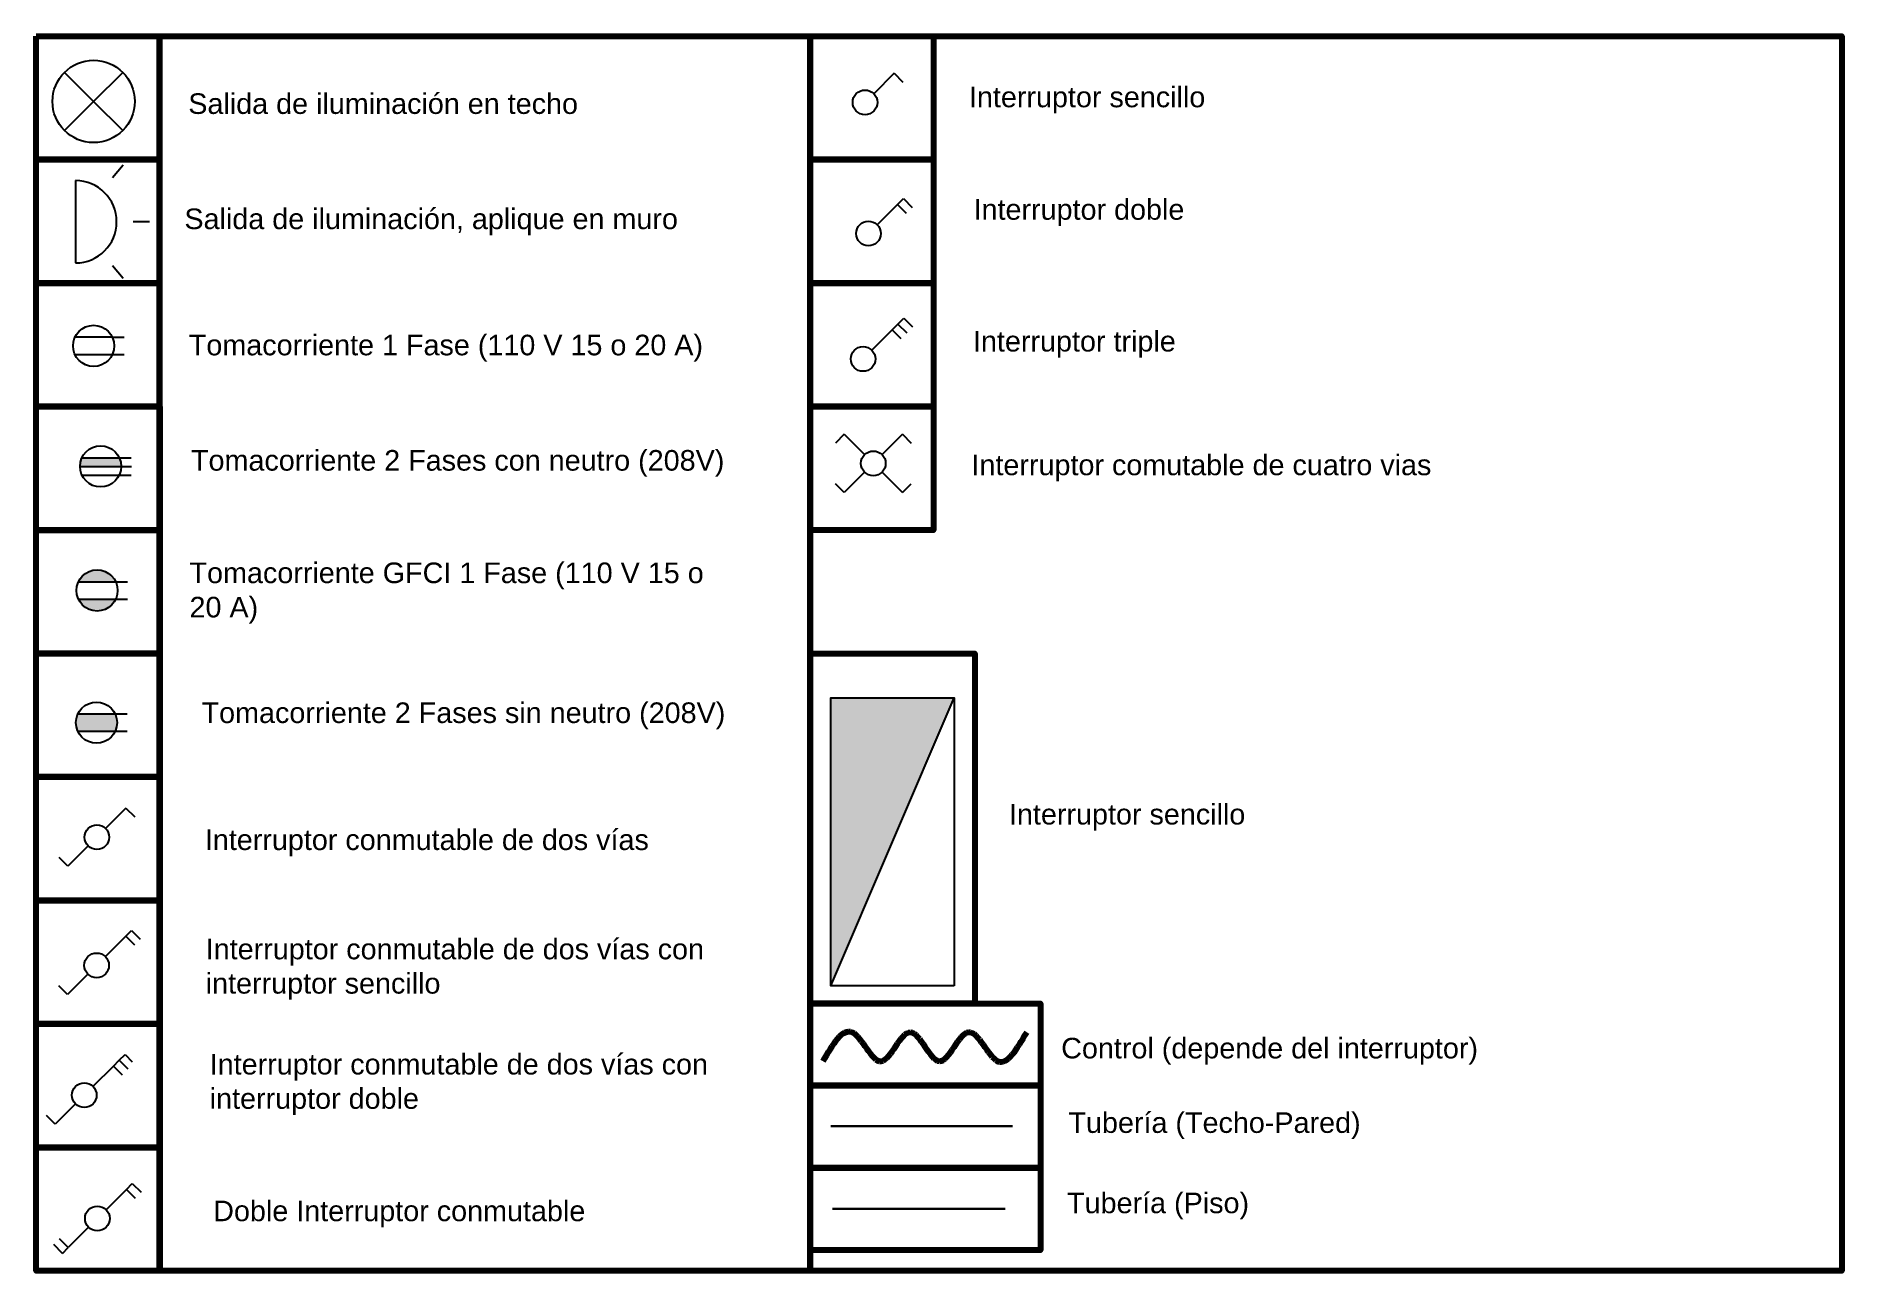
# Model space of a CAD drawing. Header units: metres. Extents: x 10.2 to 81, y 0 to 39.7.
# Drawn here: x 10.737 to 15.126, y 0.542 to 3.542 of the extents above; entities that cross this region are included whole.
import ezdxf

# ---------------------------------------------------------------- set-up
doc = ezdxf.new("R2010")
doc.units = ezdxf.units.M
doc.header["$LTSCALE"] = 0.2
doc.linetypes.add('ACAD_ISO02W100', pattern=[15, 12, -3])
for name, color, linetype in [('conexiones', 7, 'ACAD_ISO02W100'), ('Luminaria', 7, 'Continuous'), ('Tomacorrientes', 7, 'Continuous')]:
    doc.layers.add(name, color=color, linetype=linetype)
doc.layers.add('L-Suelo', color=7, linetype='ACAD_ISO02W100', lineweight=30)
doc.layers.add('L-Techo', color=7, linetype='Continuous', lineweight=30)
doc.layers.get('0').off()
doc.styles.get("Standard").update_dxf_attribs({"font": 'arial.ttf'})

msp = doc.modelspace()

# ---------------------------------------------------------------- texts
at = {"layer": 'Tomacorrientes', "lineweight": 100, "char_height": 0.05, "attachment_point": 1}
for s, width, insert in [('Salida de iluminación en techo', 1.029279, (11.1066, 3.4033)), ('Interruptor sencillo', 0.620377, (13.0043, 3.4195)), ('Salida de iluminación, aplique en muro', 1.236384, (11.0972, 3.1234)), ('Interruptor doble', 0.620377, (13.0155, 3.1462)), ('Tomacorriente 1 Fase (110 V 15 o 20 A)', 1.269886, (11.1079, 2.8168)), ('Interruptor triple', 0.620377, (13.0141, 2.826)), ('Tomacorriente 2 Fases con neutro (208V)', 1.331144, (11.1132, 2.5366)), ('Interruptor comutable de cuatro vias', 1.123174, (13.0104, 2.5255)), ('Tomacorriente GFCI 1 Fase (110 V 15 o 20 A)', 1.331144, (11.1096, 2.2633)), ('Tomacorriente 2 Fases sin neutro (208V)', 1.331144, (11.1389, 1.9234)), ('Interruptor sencillo', 0.620377, (13.1016, 1.6768)), ('\\pxt18;Interruptor conmutable de dos vías', 1.331144, (11.1469, 1.6148)), ('\\pxt18;Interruptor conmutable de dos vías con interruptor sencillo', 1.331144, (11.149, 1.3493)), ('Control (depende del interruptor)', 1.052276, (13.2285, 1.1085)), ('\\pxt18;Interruptor conmutable de dos vías con interruptor doble', 1.331144, (11.1587, 1.0694)), ('Tubería (Techo-Pared)', 1.052276, (13.2461, 0.9275)), ('\\pxt18;Doble Interruptor conmutable ', 1.331144, (11.1672, 0.713)), ('Tubería (Piso)', 1.052276, (13.2428, 0.7324))]:
    msp.add_mtext_dynamic_manual_height_columns(s, width=width, gutter_width=12.5, heights=[0], dxfattribs=dict(at, insert=insert))

# ---------------------------------------------------------------- blocks, each defined once
blk = doc.blocks.new('Tomacorriente')
at = {"layer": 'Tomacorrientes'}
for p, q in [((0.0453, 0.0211), (-0.0453, 0.0211)), ((0.0453, 0.0211), (0.0743, 0.0211)), ((-0.0453, -0.0211), (0.0453, -0.0211)), ((0.0453, -0.0211), (0.0743, -0.0211))]:
    blk.add_line(p, q, dxfattribs=at)
blk.add_circle((0, 0), 0.05, dxfattribs=at)
blk = doc.blocks.new('Tablero')
at = {"layer": 'Tomacorrientes', "linetype": 'ACAD_ISO02W100', "lineweight": 100}
h = blk.add_hatch(dxfattribs=at)
h.set_pattern_fill('ANGLE', color=256)
h.set_pattern_definition([(0, (0, 0), (0, 6.985), [5.08, -1.905]), (90, (0, 0), (-6.985, 4e-16), [5.08, -1.905])])
h.paths.add_polyline_path([(6.0927, 4.8474), (5.7927, 4.8474), (5.7927, 4.1474)])
at = {"layer": 'Tomacorrientes'}
h = blk.add_hatch(color=256, dxfattribs=at)
h.dxf.hatch_style = 1
h.paths.add_polyline_path([(6.0927, 4.8474), (5.7927, 4.8474), (5.7927, 4.1474)])
blk.add_line((5.7927, 4.1474), (6.0927, 4.8474), dxfattribs=at)
blk.add_lwpolyline([(6.0927, 4.1474), (5.7927, 4.1474), (5.7927, 4.8474), (6.0927, 4.8474)], close=True, dxfattribs=at)
blk = doc.blocks.new('Interruptor conmutable de cuatro vias')
at = {"layer": 'Luminaria'}
for p, q in [((-0.0707, 0.0707), (-0.0919, 0.0495)), ((-0.0707, 0.0707), (-0.0212, 0.0212)), ((0.0707, 0.0707), (0.0212, 0.0212)), ((0.0707, 0.0707), (0.0919, 0.0495)), ((-0.0212, -0.0212), (-0.0707, -0.0707)), ((0.0707, -0.0707), (0.0212, -0.0212)), ((-0.0707, -0.0707), (-0.0919, -0.0495)), ((0.0707, -0.0707), (0.0919, -0.0495))]:
    blk.add_line(p, q, dxfattribs=at)
blk.add_circle((0, 0), 0.03, dxfattribs=at)
blk = doc.blocks.new('Interruptor')
at = {"layer": 'Luminaria'}
for q in [(0.0212, 0.0212), (0.0919, 0.0495)]:
    blk.add_line((0.0707, 0.0707), q, dxfattribs=at)
blk.add_circle((0, 0), 0.03, dxfattribs=at)
blk = doc.blocks.new('Interruptor doble')
at = {"layer": 'Luminaria'}
for p, q in [((0.0707, 0.0707), (0.0212, 0.0212)), ((0.0707, 0.0707), (0.0849, 0.0849)), ((0.0707, 0.0707), (0.0919, 0.0495)), ((0.0849, 0.0849), (0.1061, 0.0636))]:
    blk.add_line(p, q, dxfattribs=at)
blk.add_circle((0, 0), 0.03, dxfattribs=at)
blk = doc.blocks.new('Interruptor triple')
at = {"layer": 'Luminaria'}
for p, q in [((12.2869, 9.4349), (12.3011, 9.449)), ((12.3011, 9.449), (12.3223, 9.4278)), ((12.2728, 9.4207), (12.2233, 9.3712)), ((12.2728, 9.4207), (12.2869, 9.4349)), ((12.2728, 9.4207), (12.294, 9.3995)), ((12.2869, 9.4349), (12.3081, 9.4136))]:
    blk.add_line(p, q, dxfattribs=at)
blk.add_circle((12.2021, 9.35), 0.03, dxfattribs=at)
blk = doc.blocks.new('Salida iluminacion. aplique muro')
at = {"layer": 'Luminaria'}
for p, q in [((0.1157, 0.1379), (0.09, 0.1072)), ((0, 0.1), (0, -0.1)), ((0.18, 0), (0.14, 0)), ((0.1157, -0.1379), (0.09, -0.1072))]:
    blk.add_line(p, q, dxfattribs=at)
blk.add_arc((0, 0), 0.1, 270, 90, dxfattribs=at)
blk = doc.blocks.new('Tomacorriente de dos fases con neutro (208V)')
at = {"layer": 'Tomacorrientes'}
h = blk.add_hatch(dxfattribs=at)
h.set_pattern_fill('ANGLE', color=256)
h.set_pattern_definition([(0, (-6.711, -3.14), (0, 6.985), [5.08, -1.905]), (90, (-6.711, -3.14), (-6.985, 4e-16), [5.08, -1.905])])
h.paths.add_polyline_path([(-0.0453, 0.0211, 0.109518), (-0.05, 0), (0.05, 0, 0.109518), (0.0453, 0.0211)])
at = {"layer": 'Tomacorrientes', "lineweight": 100}
h = blk.add_hatch(color=256, dxfattribs=at)
h.dxf.hatch_style = 1
h.paths.add_polyline_path([(0.0453, 0.0211), (-0.0453, 0.0211, 0.109518), (-0.05, 0), (0.05, 0, 0.109518)])
at = {"layer": 'Tomacorrientes'}
for p, q in [((-0.05, 0), (0.0751, 0)), ((-0.0453, 0.0211), (0.0743, 0.0211)), ((-0.0453, -0.0211), (0.0743, -0.0211))]:
    blk.add_line(p, q, dxfattribs=at)
blk.add_circle((0, 0), 0.05, dxfattribs=at)
blk = doc.blocks.new('Toma corriente CFGI 1 Fase')
at = {"layer": 'Tomacorrientes'}
h = blk.add_hatch(dxfattribs=at)
h.set_pattern_fill('ANGLE', color=256)
h.set_pattern_definition([(0, (-6.336, -3.4325), (0, 6.985), [5.08, -1.905]), (90, (-6.336, -3.4325), (-6.985, 4e-16), [5.08, -1.905])])
h.paths.add_polyline_path([(0.0453, 0.0211, 0.63707), (-0.0453, 0.0211)])
h.paths.add_polyline_path([(-0.0453, -0.0211, 0.63707), (0.0453, -0.0211)])
at = {"layer": 'Tomacorrientes', "lineweight": 40}
h = blk.add_hatch(color=256, dxfattribs=at)
h.dxf.hatch_style = 1
h.paths.add_polyline_path([(-0.0453, 0.0211), (0.0453, 0.0211, 0.63707)])
h.paths.add_polyline_path([(0.0453, -0.0211), (-0.0453, -0.0211, 0.63707)])
at = {"layer": 'Tomacorrientes'}
for p, q in [((-0.0453, 0.0211), (0.0743, 0.0211)), ((-0.0453, -0.0211), (0.0743, -0.0211))]:
    blk.add_line(p, q, dxfattribs=at)
blk.add_circle((0, 0), 0.05, dxfattribs=at)
blk = doc.blocks.new('Tomacorriente de dos fases sin neutro (208v)')
h = blk.add_hatch(color=256)
h.dxf.hatch_style = 1
h.paths.add_polyline_path([(0.05, 0, 0.109518), (0.0453, 0.0211), (-0.0453, 0.0211, 0.109518), (-0.05, 0, 0.109518), (-0.0453, -0.0211), (0.0453, -0.0211, 0.109518)], flags=17)
h.paths.add_polyline_path([(0.0453, 0.0211), (-0.0453, 0.0211, 0.109518), (-0.05, 0, 0.109518), (-0.0453, -0.0211), (0.0453, -0.0211, 0.109518), (0.05, 0, 0.109518)], flags=17)
at = {"layer": 'Tomacorrientes', "lineweight": 100}
h = blk.add_hatch(dxfattribs=at)
h.set_pattern_fill('ANGLE', color=256)
h.set_pattern_definition([(0, (-13.572, -2.378), (0, 6.985), [5.08, -1.905]), (90, (-13.572, -2.378), (-6.985, 4e-16), [5.08, -1.905])])
h.paths.add_polyline_path([(0.0453, -0.0211, 0.109518), (0.05, 0, 0.109518), (0.0453, 0.0211), (-0.0453, 0.0211, 0.109518), (-0.05, 0, 0.109518), (-0.0453, -0.0211)])
at = {"layer": 'Tomacorrientes'}
h = blk.add_hatch(color=256, dxfattribs=at)
h.dxf.hatch_style = 1
h.paths.add_polyline_path([(0.05, 0, 0.109518), (0.0453, 0.0211), (-0.0453, 0.0211, 0.109518), (-0.05, 0, 0.109518), (-0.0453, -0.0211), (0.0453, -0.0211, 0.109518)])
for p, q in [((-0.0453, 0.0211), (0.0743, 0.0211)), ((-0.0453, -0.0211), (0.0743, -0.0211))]:
    blk.add_line(p, q, dxfattribs=at)
blk.add_circle((0, 0), 0.05, dxfattribs=at)
blk = doc.blocks.new('Conmutable con interruptor')
at = {"layer": 'Luminaria'}
for p, q in [((0.0707, 0.0707), (0.0212, 0.0212)), ((0.0707, 0.0707), (0.0849, 0.0849)), ((0.0707, 0.0707), (0.0919, 0.0495)), ((0.0849, 0.0849), (0.1061, 0.0636)), ((-0.0212, -0.0212), (-0.0707, -0.0707)), ((-0.0707, -0.0707), (-0.0919, -0.0495))]:
    blk.add_line(p, q, dxfattribs=at)
blk.add_circle((0, 0), 0.03, dxfattribs=at)
blk = doc.blocks.new('Conmutable con interruptor doble')
at = {"layer": 'Luminaria'}
for p, q in [((12.3156, 8.3722), (12.3298, 8.3864)), ((12.3298, 8.3864), (12.3439, 8.4005)), ((12.3298, 8.3864), (12.351, 8.3652)), ((12.3439, 8.4005), (12.3616, 8.3828)), ((12.3156, 8.3722), (12.2661, 8.3227)), ((12.3156, 8.3722), (12.3369, 8.351)), ((12.2237, 8.2803), (12.1742, 8.2308)), ((12.1742, 8.2308), (12.153, 8.252))]:
    blk.add_line(p, q, dxfattribs=at)
blk.add_circle((12.2449, 8.3015), 0.03, dxfattribs=at)
blk = doc.blocks.new('Interruptor con dos conmutables')
at = {"layer": 'Luminaria'}
for p, q in [((0.0707, 0.0707), (0.0212, 0.0212)), ((0.0707, 0.0707), (0.0849, 0.0849)), ((0.0707, 0.0707), (0.0919, 0.0495)), ((0.0849, 0.0849), (0.1061, 0.0636)), ((-0.0212, -0.0212), (-0.0707, -0.0707)), ((-0.0849, -0.0849), (-0.1061, -0.0636)), ((-0.0707, -0.0707), (-0.0919, -0.0495)), ((-0.0849, -0.0849), (-0.0707, -0.0707))]:
    blk.add_line(p, q, dxfattribs=at)
blk.add_circle((0, 0), 0.03, dxfattribs=at)
blk = doc.blocks.new('*U110')
at = {"layer": 'Luminaria'}
for p, q in [((0.0707, 0.0707), (0.0212, 0.0212)), ((0.0707, 0.0707), (0.0919, 0.0495)), ((-0.0212, -0.0212), (-0.0707, -0.0707)), ((-0.0707, -0.0707), (-0.0919, -0.0495))]:
    blk.add_line(p, q, dxfattribs=at)
blk.add_circle((0, 0), 0.03, dxfattribs=at)
blk = doc.blocks.new('Lampara')
at = {"layer": 'Luminaria'}
for q in [(-0.0707, 0.0707), (0.0707, 0.0707), (-0.0707, -0.0707), (0.0707, -0.0707)]:
    blk.add_line((0, 0), q, dxfattribs=at)
blk.add_circle((0, 0), 0.1, dxfattribs=at)

# ---------------------------------------------------------------- linework, layer by layer
at = {"layer": 'conexiones', "lineweight": 100}
msp.add_spline([(12.6498, 1.0517), (12.7205, 1.1224), (12.7912, 1.0517), (12.8619, 1.1224), (12.9326, 1.0517), (13.0034, 1.1224), (13.0741, 1.0517), (13.1448, 1.1224)], degree=3, dxfattribs=at)
at = {"layer": 'L-Suelo'}
msp.add_line((12.6724, 0.6932), (13.0923, 0.6932), dxfattribs=at)
at = {"layer": 'L-Techo'}
msp.add_lwpolyline([(12.6685, 0.8942), (13.1102, 0.8942)], dxfattribs=at)
at = {"layer": 'Tomacorrientes', "lineweight": 100}
for points in [[(10.7367, 3.5423), (11.0367, 3.5423), (11.0367, 3.2423), (10.7367, 3.2423)], [(11.0367, 3.5423), (12.6183, 3.5423), (12.6183, 0.5423), (11.0367, 0.5423)], [(12.6183, 3.5423), (12.9183, 3.5423), (12.9183, 3.2423), (12.6183, 3.2423)], [(12.6183, 3.5423), (15.1263, 3.5423), (15.1263, 0.5423), (12.6183, 0.5423)], [(10.7367, 3.2423), (11.0367, 3.2423), (11.0367, 2.9423), (10.7367, 2.9423)], [(12.6183, 3.2423), (12.9183, 3.2423), (12.9183, 2.9423), (12.6183, 2.9423)], [(10.7367, 2.9423), (11.0367, 2.9423), (11.0367, 2.6423), (10.7367, 2.6423)], [(12.6183, 2.9423), (12.9183, 2.9423), (12.9183, 2.6423), (12.6183, 2.6423)], [(10.7372, 2.6423), (11.0372, 2.6423), (11.0372, 2.3423), (10.7372, 2.3423)], [(12.6183, 2.6423), (12.9183, 2.6423), (12.9183, 2.3423), (12.6183, 2.3423)], [(10.7372, 2.3423), (11.0372, 2.3423), (11.0372, 2.0423), (10.7372, 2.0423)], [(10.7372, 2.0423), (11.0372, 2.0423), (11.0372, 1.7423), (10.7372, 1.7423)], [(12.6183, 2.0423), (13.0183, 2.0423), (13.0183, 1.1923), (12.6183, 1.1923)], [(10.7372, 1.7423), (11.0372, 1.7423), (11.0372, 1.4423), (10.7372, 1.4423)], [(10.7372, 1.4423), (11.0372, 1.4423), (11.0372, 1.1423), (10.7372, 1.1423)], [(12.6183, 1.1923), (13.1783, 1.1923), (13.1783, 0.9923), (12.6183, 0.9923)], [(10.7372, 1.1423), (11.0372, 1.1423), (11.0372, 0.8423), (10.7372, 0.8423)], [(12.6183, 0.9923), (13.1783, 0.9923), (13.1783, 0.7923), (12.6183, 0.7923)], [(10.7372, 0.8423), (11.0372, 0.8423), (11.0372, 0.5423), (10.7372, 0.5423)], [(12.6183, 0.7923), (13.1783, 0.7923), (13.1783, 0.5923), (12.6183, 0.5923)]]:
    msp.add_lwpolyline(points, close=True, dxfattribs=at)

# ---------------------------------------------------------------- block references
at = {"layer": 'L-Techo'}
for name, p in [('Lampara', (10.8765, 3.3836)), ('*U110', (10.8845, 1.596))]:
    msp.add_blockref(name, p, dxfattribs=at)
at = {"layer": 'Tomacorrientes', "lineweight": 100}
for name, p in [('Interruptor', (12.7517, 3.3813)), ('Salida iluminacion. aplique muro', (10.8325, 3.0912)), ('Interruptor doble', (12.76, 3.0627)), ('Interruptor triple', (0.5449, -6.5921)), ('Tomacorriente', (10.8765, 2.7898)), ('Tomacorriente de dos fases con neutro (208V)', (10.8935, 2.4969)), ('Interruptor conmutable de cuatro vias', (12.7718, 2.5042)), ('Toma corriente CFGI 1 Fase', (10.8849, 2.1954)), ('Tablero', (6.8757, -2.9126)), ('Tomacorriente de dos fases sin neutro (208v)', (10.8835, 1.8743)), ('Conmutable con interruptor', (10.8838, 1.2846)), ('Conmutable con interruptor doble', (-1.3911, -7.3323)), ('Interruptor con dos conmutables', (10.8856, 0.6696))]:
    msp.add_blockref(name, p, dxfattribs=at)

msp.set_redraw_order([(e.dxf.handle, doc.entitydb.next_handle()) for e in msp.query("TEXT MTEXT ATTDEF DIMENSION ARC_DIMENSION")])  # texts and dimensions are drawn at this point

doc.saveas('drawing.dxf')
